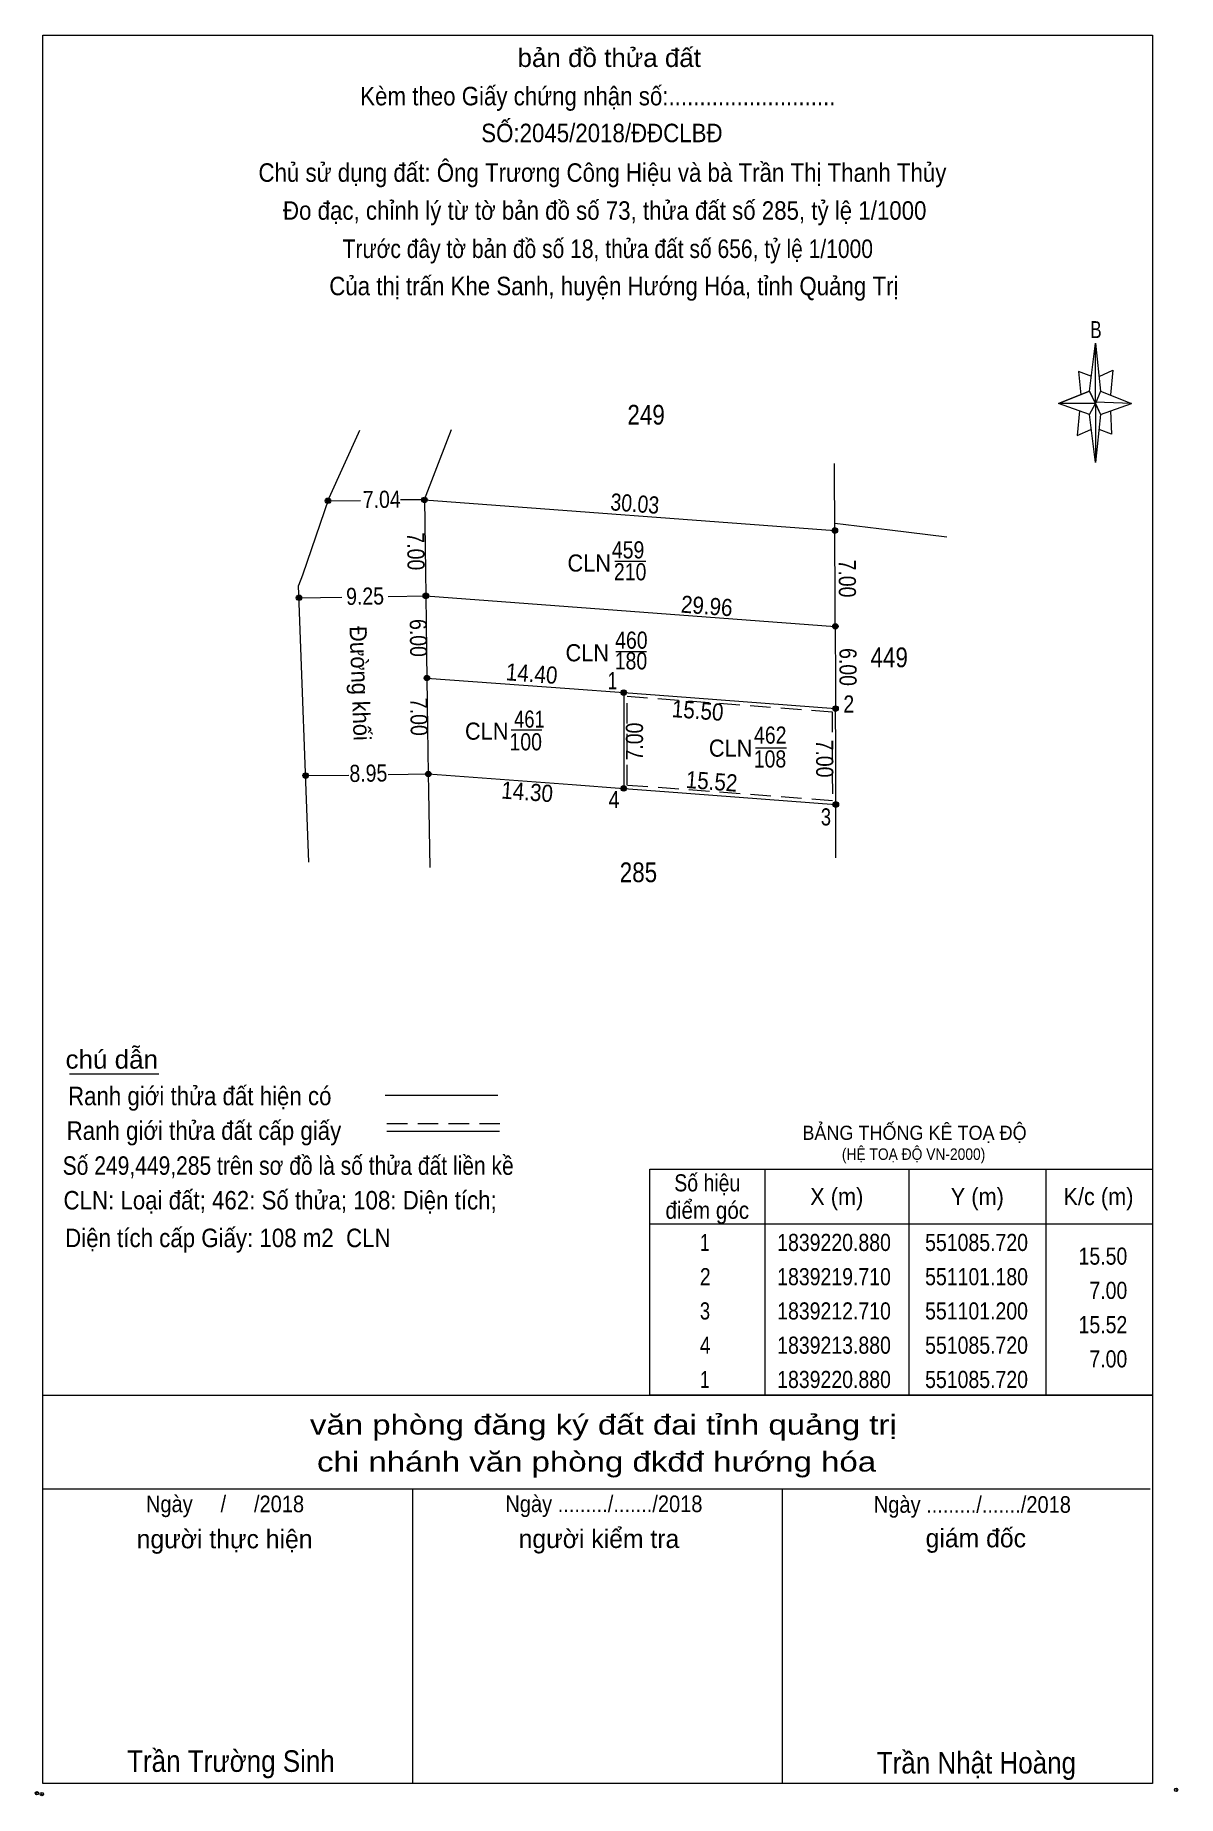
# Model space of a CAD drawing. Header units: metres. Extents: x 550382 to 551191, y 1839138 to 1839277.
# Drawn here: x 550889.4 to 550972.8, y 1839142.4 to 1839270.9 of the extents above; entities that cross this region are included whole.
import ezdxf
from ezdxf.enums import TextEntityAlignment as Align

# ---------------------------------------------------------------- set-up
doc = ezdxf.new("R2010")
doc.units = ezdxf.units.M
doc.header["$LTSCALE"] = 0.5
doc.header["$PDMODE"] = 32
doc.header["$PDSIZE"] = 0.25
doc.linetypes.add('DOTTED', pattern=[1.5, 0.3, -1.2])
doc.linetypes.add('MEDIUM_DASHED', pattern=[4.5, 3, -1.5])
for name, color, linetype, lineweight in [('1', 7, 'DOTTED', 13), ('10', 7, 'Continuous', 13), ('17', 7, 'Continuous', 13), ('23', 7, 'Continuous', 13), ('5', 7, 'Continuous', 13), ('6', 7, 'Continuous', 13), ('63', 7, 'Continuous', 13)]:
    doc.layers.add(name, color=color, linetype=linetype, lineweight=lineweight)
doc.layers.add('61', color=7, linetype='Continuous')

msp = doc.modelspace()

# ---------------------------------------------------------------- texts
at = {"layer": '1'}
for s, width, p in [('CLN', 0.95, (550929.825, 1839231.73)), ('459', 0.85, (550932.66, 1839232.69)), ('210', 0.85, (550932.81, 1839231.09)), ('460', 0.85, (550932.9, 1839226.1)), ('CLN', 0.95, (550929.685, 1839225.18)), ('180', 0.85, (550932.87, 1839224.59)), ('461', 0.8, (550925.46, 1839220.34)), ('CLN', 0.95, (550922.345, 1839219.46)), ('462', 0.85, (550943.035, 1839219.17)), ('100', 0.85, (550925.19, 1839218.68)), ('CLN', 0.95, (550940.145, 1839218.22)), ('108', 0.85, (550943.015, 1839217.43))]:
    msp.add_text(s, height=1.25, dxfattribs=dict(at, width=width)).set_placement(p, align=Align.CENTER)
for s, height, width, p in [('BẢNG THỐNG KÊ TOẠ ĐỘ ', 1.035, 0.95, (550945.38, 1839190.25)), ('(HỆ TOẠ ĐỘ VN-2000)', 0.837, 0.9, (550948.26, 1839188.79))]:
    msp.add_text(s, height=height, dxfattribs=dict(at, width=width)).set_placement(p)
at = {"layer": '5'}
for s, height, width, p in [('bản đồ thửa đất', 1.35, 1.05, (550931.285, 1839268.56)), ('Kèm theo Giấy chứng nhận số:...........................', 1.35, 0.9, (550930.455, 1839265.76)), ('SỐ:2045/2018/ĐĐCLBĐ', 1.35, 0.9, (550930.75, 1839263.07)), ('Chủ sử dụng đất: Ông Trương Công Hiệu và bà Trần Thị Thanh Thủy', 1.35, 0.9, (550930.79, 1839260.18)), ('Đo đạc, chỉnh lý từ tờ bản đồ số 73, thửa đất số 285, tỷ lệ 1/1000 ', 1.35, 0.9, (550931.18, 1839257.41)), ('Trước đây tờ bản đồ số 18, thửa đất số 656, tỷ lệ 1/1000 ', 1.35, 0.85, (550931.395, 1839254.62)), ('Của thị trấn Khe Sanh, huyện Hướng Hóa, tỉnh Quảng Trị', 1.35, 0.9, (550931.62, 1839251.9)), ('B', 1.24, 0.75, (550966.8, 1839248.77)), ('văn phòng đăng ký đất đai tỉnh quảng trị', 1.44, 1.25, (550930.855, 1839168.74)), ('chi nhánh văn phòng đkđđ hướng hóa', 1.44, 1.25, (550930.36, 1839166.04)), ('Ngày     /     /2018', 1.215, 0.9, (550903.245, 1839163.07)), ('Ngày ........./......./2018', 1.215, 0.9, (550930.895, 1839163.08)), ('Ngày ........./......./2018', 1.215, 0.9, (550957.785, 1839163.03)), ('Trần Trường Sinh', 1.575, 0.9, (550903.68, 1839144.12)), ('Trần Nhật Hoàng', 1.575, 0.9, (550958.08, 1839144))]:
    msp.add_text(s, height=height, dxfattribs=dict(at, width=width)).set_placement(p, align=Align.CENTER)
for s, p in [('người thực hiện', (550903.215, 1839160.44)), ('người kiểm tra', (550930.535, 1839160.46)), ('giám đốc', (550958.035, 1839160.51))]:
    msp.add_text(s, height=1.35, dxfattribs=at).set_placement(p, align=Align.CENTER)
at = {"layer": '6'}
for s, width, p in [('chú dẫn', 1.05, (550891.61, 1839195.45)), ('Ranh giới thửa đất hiện có ', 0.9, (550891.79, 1839192.78)), ('Ranh giới thửa đất cấp giấy', 0.9, (550891.69, 1839190.25)), ('Số 249,449,285 trên sơ đồ là số thửa đất liền kề', 0.85, (550891.4, 1839187.7)), ('CLN: Loại đất; 462: Số thửa; 108: Diện tích;', 0.9, (550891.46, 1839185.17)), ('Diện tích cấp Giấy: 108 m2  CLN', 0.9, (550891.58, 1839182.42))]:
    msp.add_text(s, height=1.35, dxfattribs=dict(at, width=width)).set_placement(p)
at = {"layer": '61', "width": 0.85}
for s, p in [('249', (550932.61, 1839242.46)), ('449', (550950.35, 1839224.75)), ('285', (550932.05, 1839209.06))]:
    msp.add_text(s, height=1.44, dxfattribs=at).set_placement(p)
at = {"layer": '63'}
for s, rotation, width, p in [('7.04', 0.814, 0.85, (550914.6911, 1839236.38)), ('30.03', 355.742, 0.85, (550933.1086, 1839236.0746)), ('7.00', 270.818, 0.85, (550916.5502, 1839233.1989)), ('7.00', 270.246, 0.85, (550948.036, 1839231.2227)), ('9.25', 0.867, 0.85, (550913.4755, 1839229.311)), ('29.96', 355.732, 0.9, (550938.3585, 1839228.602)), ('6.00', 270.764, 0.85, (550916.7388, 1839226.8783)), ('Đường khối', 272.098, 0.95, (550912.4822, 1839223.5479)), ('6.00', 270.191, 0.85, (550948.0847, 1839224.7621)), ('14.40', 355.778, 0.9, (550925.584, 1839223.6631)), ('7.00', 270.818, 0.85, (550916.7802, 1839221.1189)), ('15.50', 355.672, 0.9, (550937.6978, 1839220.9694)), ('7.00', 90, 0.85, (550933.75, 1839219.325)), ('7.00', 270.164, 0.85, (550946.384, 1839218.0818)), ('8.95', 0.867, 0.85, (550913.7155, 1839216.391)), ('14.30', 355.749, 0.9, (550925.2537, 1839215.0322)), ('15.52', 355.678, 0.9, (550938.7129, 1839215.8))]:
    msp.add_text(s, height=1.25, rotation=rotation, dxfattribs=dict(at, width=width)).set_placement(p, align=Align.CENTER)
for s, width, p in [(' 1', 0.75, (550931.87, 1839223.14)), (' 2', 0.85, (550949.16, 1839221.44)), (' 4', 0.85, (550932.03, 1839214.47)), (' 3', 0.8, (550947.47, 1839213.2)), ('15.50', 0.85, (550969.09, 1839181.14)), ('7.00', 0.85, (550969.09, 1839178.64)), ('15.52', 0.85, (550969.09, 1839176.14)), ('7.00', 0.85, (550969.09, 1839173.64))]:
    msp.add_text(s, height=1.25, dxfattribs=dict(at, width=width)).set_placement(p, align=Align.RIGHT)
for s, width, p in [('Số hiệu', 0.85, (550938.44, 1839186.49)), ('X (m)', 0.95, (550947.89, 1839185.49)), ('Y (m)', 0.95, (550958.145, 1839185.49)), ('K/c (m)', 0.95, (550966.985, 1839185.49)), ('điểm góc', 0.9, (550938.44, 1839184.49)), (' 1', 0.75, (550938.09, 1839182.14)), ('1839220.880', 0.85, (550947.69, 1839182.14)), ('551085.720', 0.85, (550958.09, 1839182.14)), (' 2', 0.85, (550938.095, 1839179.64)), ('1839219.710', 0.85, (550947.69, 1839179.64)), ('551101.180', 0.85, (550958.09, 1839179.64)), (' 3', 0.8, (550938.085, 1839177.14)), ('1839212.710', 0.85, (550947.69, 1839177.14)), ('551101.200', 0.85, (550958.09, 1839177.14)), (' 4', 0.85, (550938.09, 1839174.64)), ('1839213.880', 0.85, (550947.69, 1839174.64)), ('551085.720', 0.85, (550958.09, 1839174.64)), (' 1', 0.75, (550938.09, 1839172.14)), ('1839220.880', 0.85, (550947.69, 1839172.14)), ('551085.720', 0.85, (550958.09, 1839172.14))]:
    msp.add_text(s, height=1.25, dxfattribs=dict(at, width=width)).set_placement(p, align=Align.CENTER)

# ---------------------------------------------------------------- hatches: boundary and pattern name
at = {"layer": '23'}
for points in [[(550910.96, 1839236.9, 1), (550910.56, 1839236.9, 1)], [(550918, 1839236.96, 1), (550917.6, 1839236.96, 1)], [(550947.95, 1839234.73, 1), (550947.55, 1839234.73, 1)], [(550908.85, 1839229.82, 1), (550908.45, 1839229.82, 1)], [(550918.1, 1839229.96, 1), (550917.7, 1839229.96, 1)], [(550947.98, 1839227.73, 1), (550947.58, 1839227.73, 1)], [(550918.18, 1839223.96, 1), (550917.78, 1839223.96, 1)], [(550932.54, 1839222.9, 1), (550932.14, 1839222.9, 1)], [(550948, 1839221.73, 1), (550947.6, 1839221.73, 1)], [(550909.33, 1839216.84, 1), (550908.93, 1839216.84, 1)], [(550918.28, 1839216.96, 1), (550917.88, 1839216.96, 1)], [(550932.54, 1839215.9, 1), (550932.14, 1839215.9, 1)], [(550948.02, 1839214.73, 1), (550947.62, 1839214.73, 1)]]:
    msp.add_hatch(color=256, dxfattribs=at).paths.add_polyline_path(points)

# ---------------------------------------------------------------- linework, layer by layer
at = {"layer": '10'}
for p, q in [((550947.73, 1839239.34), (550947.73, 1839239.62)), ((550947.77, 1839229.7), (550947.73, 1839239.34)), ((550910.76, 1839236.9), (550913.14, 1839236.93)), ((550916.06, 1839236.98), (550917.8, 1839237)), ((550917.8, 1839236.96), (550947.75, 1839234.73)), ((550908.65, 1839229.82), (550911.78, 1839229.87)), ((550915.15, 1839229.92), (550917.9, 1839229.96)), ((550917.9, 1839229.96), (550947.78, 1839227.73)), ((550947.78, 1839227.73), (550947.77, 1839229.7)), ((550947.78, 1839227.73), (550947.79, 1839223.64)), ((550932.34, 1839222.9), (550932.34, 1839218.2)), ((550932.34, 1839222.9), (550935.93, 1839222.63)), ((550935.93, 1839222.63), (550947.8, 1839221.73)), ((550932.34, 1839218.2), (550932.34, 1839215.9)), ((550909.13, 1839216.84), (550912.27, 1839216.88)), ((550915.15, 1839216.92), (550918.08, 1839216.96)), ((550932.34, 1839215.9), (550935.32, 1839215.67)), ((550935.32, 1839215.67), (550947.82, 1839214.73))]:
    msp.add_line(p, q, dxfattribs=at)
for points in [[(550917.98, 1839223.96), (550928.38, 1839223.19), (550932.34, 1839222.9)], [(550947.79, 1839223.64), (550947.79, 1839222.84), (550947.8, 1839221.73)], [(550947.82, 1839214.73), (550947.81, 1839218.7), (550947.8, 1839221.73)], [(550918.08, 1839216.96), (550928.57, 1839216.18), (550932.34, 1839215.9)]]:
    msp.add_lwpolyline(points, dxfattribs=at)
at = {"layer": '17'}
msp.add_line((550891.89, 1839195.08), (550898.41, 1839195.08), dxfattribs=at)
at = {"layer": '23'}
for p, q in [((550919.48, 1839241.35), (550919.77, 1839242.11)), ((550917.8, 1839237), (550919.48, 1839241.35)), ((550910.83, 1839237.1), (550908.89, 1839231.48)), ((550908.89, 1839231.48), (550908.62, 1839230.71)), ((550909.36, 1839210.51), (550908.62, 1839230.71)), ((550917.96, 1839225.69), (550917.98, 1839223.96)), ((550917.98, 1839223.96), (550918.03, 1839220.28)), ((550918.03, 1839220.28), (550918.08, 1839216.96)), ((550918.08, 1839216.96), (550918.1, 1839215.71)), ((550918.1, 1839215.71), (550918.19, 1839210.12))]:
    msp.add_line(p, q, dxfattribs=at)
for points in [[(550913.06, 1839242.02), (550912.97, 1839241.82), (550910.83, 1839237.1)], [(550917.8, 1839237), (550917.87, 1839231.75), (550917.9, 1839229.96)], [(550955.93, 1839234.23), (550951.77, 1839234.75), (550947.75, 1839235.25)], [(550917.9, 1839229.96), (550917.96, 1839225.97), (550917.96, 1839225.69)], [(550947.83, 1839210.84), (550947.83, 1839211.77), (550947.82, 1839214.73)]]:
    msp.add_lwpolyline(points, dxfattribs=at)
for centre in [(550910.76, 1839236.9), (550917.8, 1839236.96), (550947.75, 1839234.73), (550908.65, 1839229.82), (550917.9, 1839229.96), (550947.78, 1839227.73), (550917.98, 1839223.96), (550932.34, 1839222.9), (550947.8, 1839221.73), (550909.13, 1839216.84), (550918.08, 1839216.96), (550932.34, 1839215.9), (550947.82, 1839214.73)]:
    msp.add_circle(centre, 0.2, dxfattribs=at)
at = {"layer": '5'}
for p, q in [((550966.33, 1839244.9), (550966.78, 1839248.41)), ((550967.14, 1839244.9), (550969.39, 1839244)), ((550966.33, 1839243.19), (550964.08, 1839244)), ((550967.86, 1839243.46), (550967.95, 1839241.75)), ((550967.14, 1839243.19), (550966.78, 1839239.68)), ((550967.95, 1839241.75), (550967.05, 1839242.11)), ((550889.94, 1839171.61), (550970.94, 1839171.61)), ((550889.94, 1839164.77), (550970.76, 1839164.77)), ((550889.94, 1839164.77), (550970.76, 1839164.77)), ((550889.94, 1839164.77), (550970.76, 1839164.77)), ((550916.94, 1839143.26), (550916.94, 1839164.77)), ((550943.94, 1839143.26), (550943.94, 1839164.77))]:
    msp.add_line(p, q, dxfattribs=at)
for points in [[(550889.94, 1839270.88), (550970.94, 1839270.88), (550970.94, 1839143.26), (550889.94, 1839143.26)], [(550966.78, 1839248.41), (550967.14, 1839244.9), (550966.78, 1839244)], [(550966.78, 1839244), (550964.08, 1839244), (550966.33, 1839244.9), (550967.14, 1839243.19), (550969.39, 1839244), (550966.78, 1839244.09)], [(550966.78, 1839244), (550966.78, 1839239.68), (550966.33, 1839243.19)]]:
    msp.add_lwpolyline(points, close=True, dxfattribs=at)
for points in [[(550966.51, 1839245.98), (550965.52, 1839246.34), (550965.7, 1839244.63)], [(550967.05, 1839245.98), (550968.04, 1839246.43), (550967.86, 1839244.63)], [(550966.78, 1839244), (550966.33, 1839244.9), (550964.08, 1839244)], [(550965.61, 1839243.46), (550965.43, 1839241.66), (550966.42, 1839242.11)], [(550966.78, 1839244), (550967.14, 1839243.19), (550969.39, 1839244)], [(550970.94, 1839143.26), (550889.94, 1839143.26), (550889.94, 1839164.77)]]:
    msp.add_lwpolyline(points, dxfattribs=at)
for p in [(550889.52, 1839142.56), (550889.88, 1839142.5)]:
    msp.add_point(p, dxfattribs=at)
at = {"layer": '6'}
for p, q in [((550914.93, 1839193.51), (550923.16, 1839193.51)), ((550915.06, 1839190.88), (550923.28, 1839190.88))]:
    msp.add_line(p, q, dxfattribs=at)
at = {"layer": '6', "linetype": 'MEDIUM_DASHED'}
msp.add_line((550915.06, 1839191.44), (550923.34, 1839191.44), dxfattribs=at)
at = {"layer": '6'}
msp.add_point((550972.65, 1839142.81), dxfattribs=at)
at = {"layer": '63'}
for p, q in [((550931.7, 1839232.48), (550933.95, 1839232.48)), ((550931.76, 1839225.9), (550934.01, 1839225.9)), ((550924.12, 1839220.18), (550926.37, 1839220.18)), ((550941.96, 1839218.86), (550944.21, 1839218.86)), ((550942.64, 1839188.11), (550942.64, 1839171.61)), ((550953.14, 1839188.11), (550953.14, 1839171.61)), ((550963.14, 1839188.11), (550963.14, 1839171.61)), ((550934.24, 1839184.11), (550970.94, 1839184.11))]:
    msp.add_line(p, q, dxfattribs=at)
at = {"layer": '63', "linetype": 'MEDIUM_DASHED'}
msp.add_lwpolyline([(550932.59, 1839222.63), (550947.55, 1839221.5), (550947.57, 1839215), (550932.59, 1839216.13)], close=True, dxfattribs=at)
at = {"layer": '63'}
msp.add_lwpolyline([(550934.24, 1839188.11), (550970.94, 1839188.11), (550970.94, 1839171.61), (550934.24, 1839171.61)], close=True, dxfattribs=at)

msp.set_redraw_order([(e.dxf.handle, doc.entitydb.next_handle()) for e in msp.query("TEXT MTEXT ATTDEF DIMENSION ARC_DIMENSION")])  # texts and dimensions are drawn at this point

doc.saveas('drawing.dxf')
